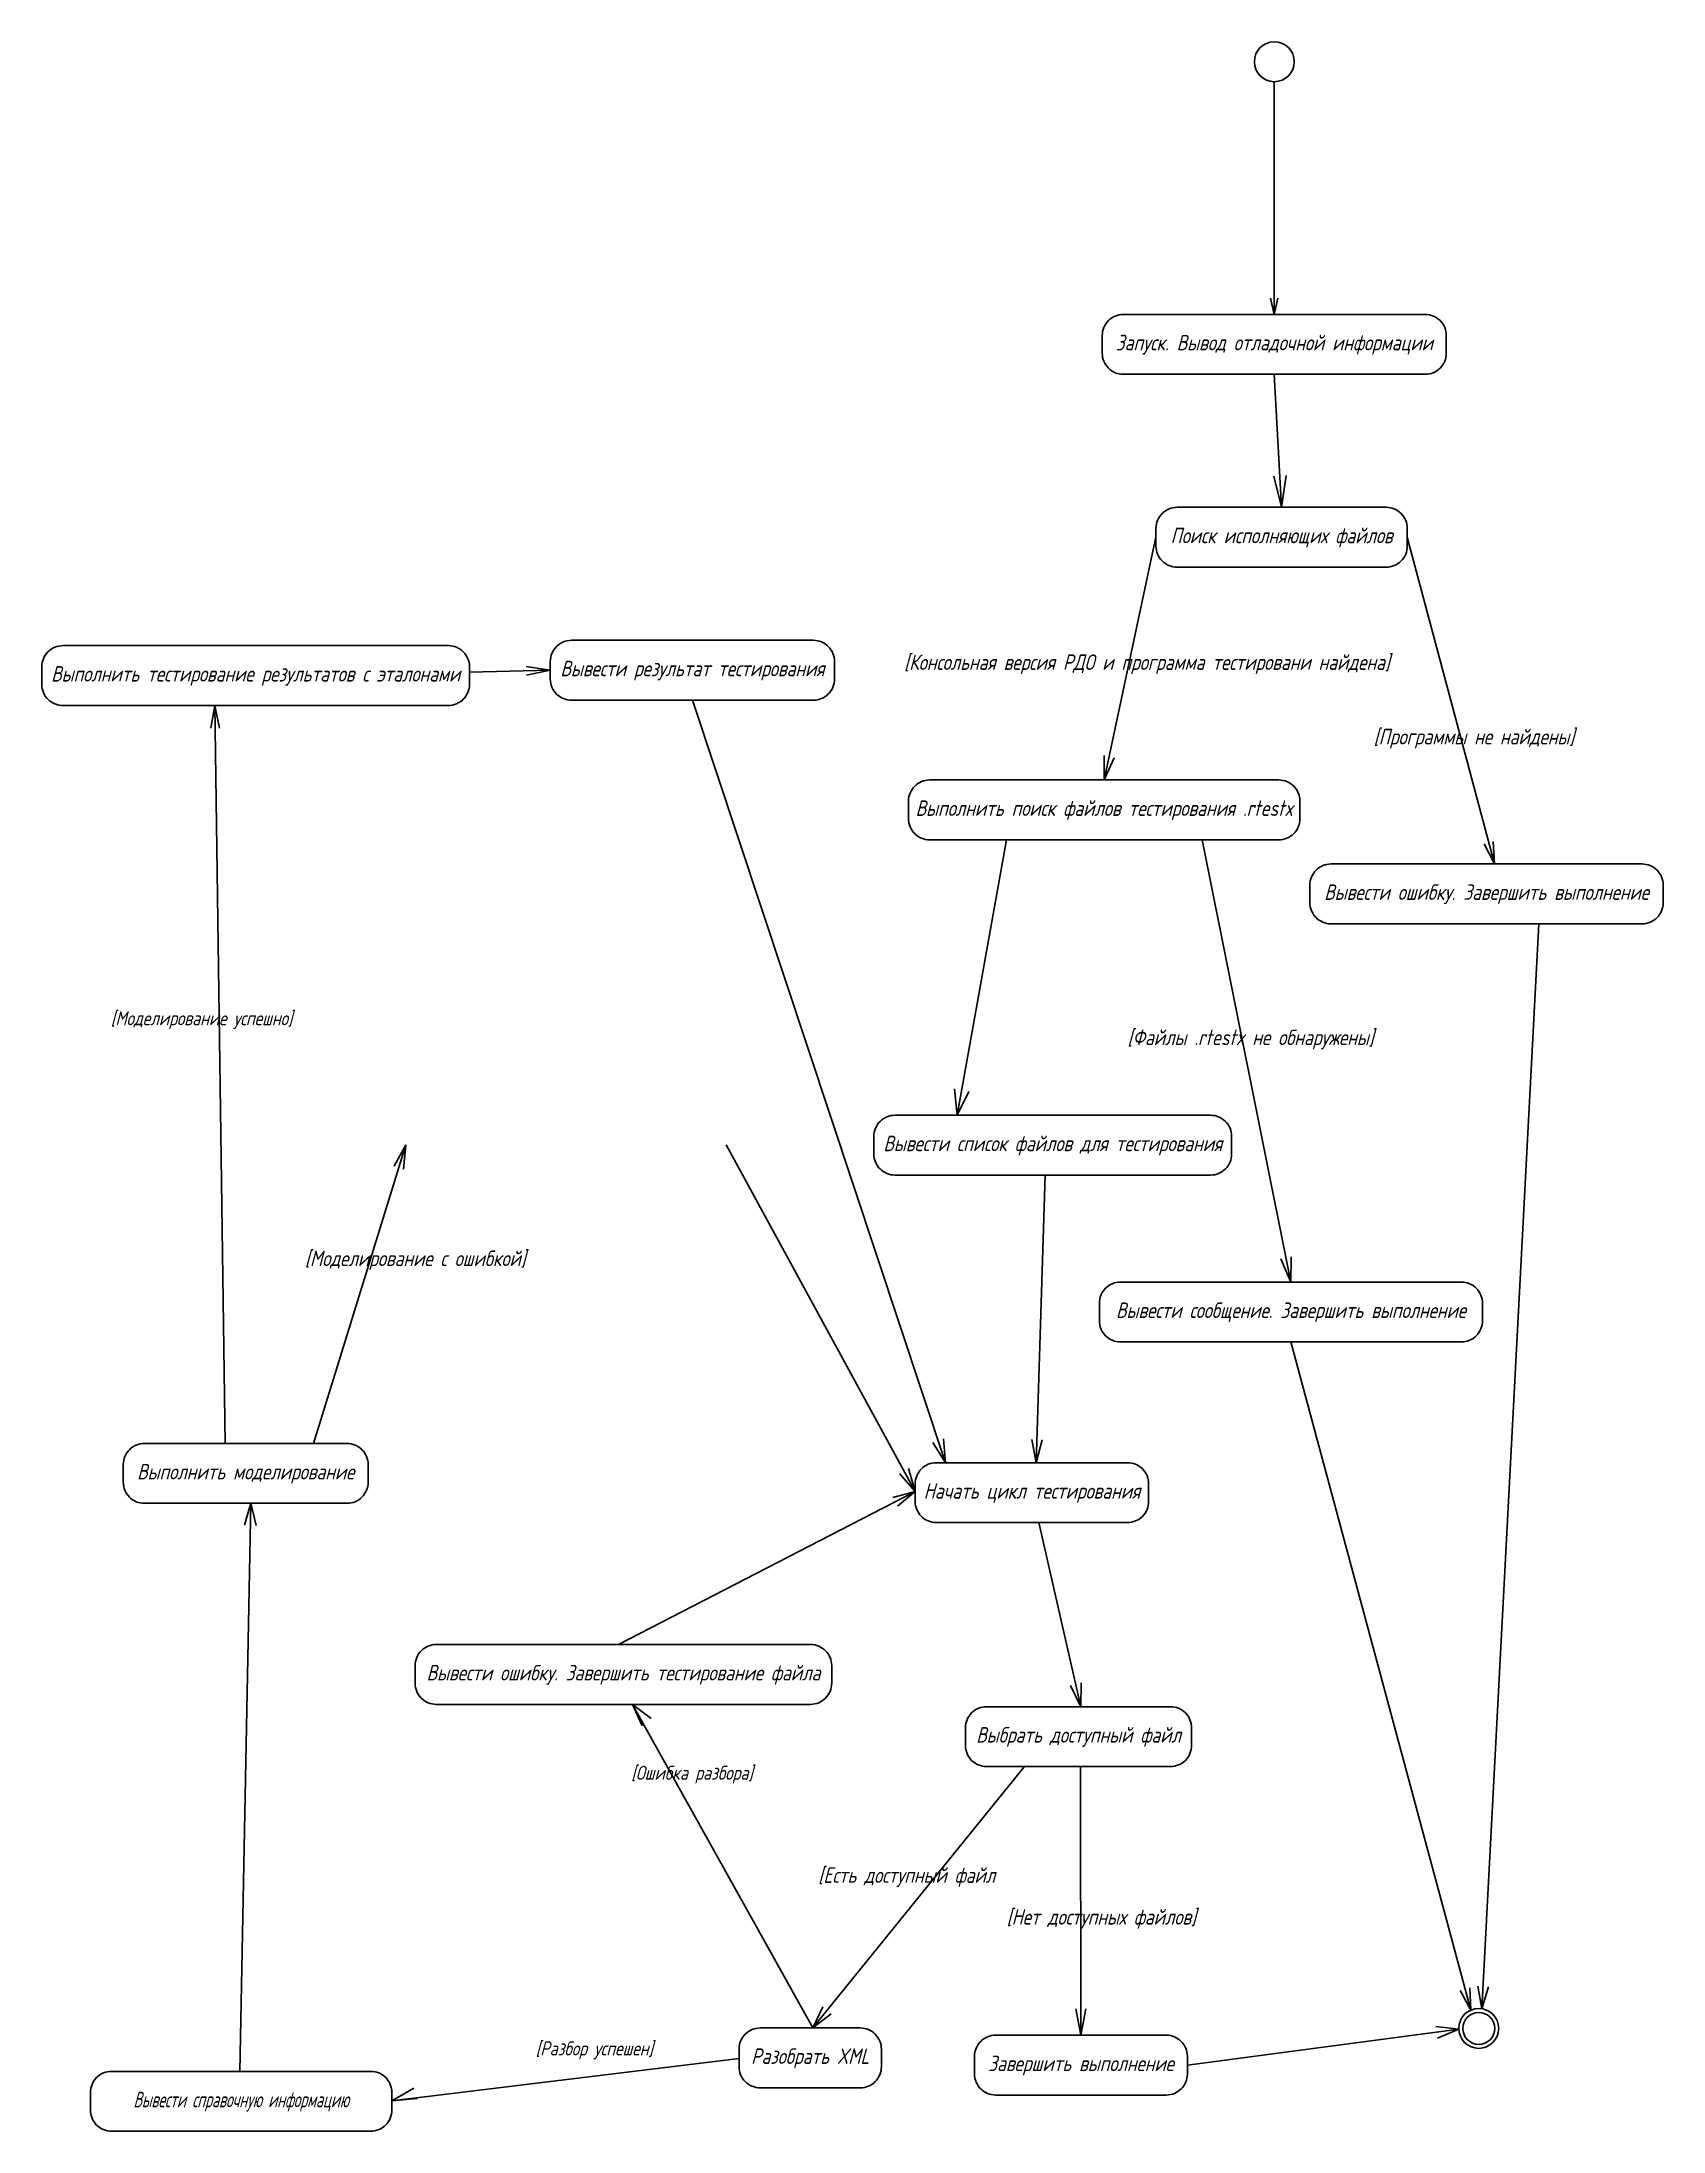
# Model space of a CAD drawing. Header units: millimetres. Extents: x -591 to 803, y 32 to 626.
# Drawn here: x -591 to -225.2, y 121.2 to 592.5 of the extents above; entities that cross this region are included whole.
import ezdxf

# ---------------------------------------------------------------- set-up
doc = ezdxf.new("R2010")
doc.units = ezdxf.units.MM
doc.styles.add('GOST 2.304', font='CS_Gost2304.shx', dxfattribs={"oblique": 15})

msp = doc.modelspace()

# ---------------------------------------------------------------- texts
at = {"attachment_point": 5, "style": 'GOST 2.304'}
for s, insert, char_height, width in [('{\\C7;Запуск. Вывод отладочной информации}', (-312.96, 524.15), 3.5, 77.6155), ('{\\C7;Поиск исполняющих файлов}', (-311.31, 480.65), 3.5, 56.6825), ('{\\C7;Вывести результат тестирования}', (-444.21, 450.65), 3.5, 64.1048), ('{\\C7;[Консольная версия РДО и программа тестировани найдена] }', (-341.68, 452.08), 3.5, 116.1948), ('{\\C7;Выполнить тестирование результатов с эталонами}', (-542.73, 449.45), 3.5, 96.4687), ('{\\C7;[Программы не найдены] }', (-267.92, 435.28), 3.5, 52.5092), ('{\\C7;Выполнить поиск файлов тестирования .rtestx}', (-351.32, 419.15), 3.5, 88.2833), ('{\\C7;Вывести ошибку. Завершить выполнение}', (-265.09, 400.21), 3.5, 79.7069), ('{\\C7;[Моделирование успешно] }', (-554.92, 371.81), 3.175, 55.2375), ('{\\C7;[Файлы .rtestx не обнаружены] }', (-318.3, 367.45), 3.5, 62.2343), ('{\\C7;Вывести список файлов для тестирования}', (-362.93, 343.53), 3.5, 80.7034), ('{\\C7;[Моделирование с ошибкой] }', (-506.72, 317.61), 3.5, 75.0969), ('{\\C7;Вывести сообщение. Завершить выполнение}', (-309.21, 305.9), 3.5, 86.4123), ('{\\C7;Выполнить моделирование}', (-544.98, 269.49), 3.5, 55.2292), ('{\\C7;Начать цикл тестирования}', (-367.63, 265.15), 3.5, 52.6494), ('{\\C7;Вывести ошибку. Завершить тестирование файла}', (-459.77, 224.15), 3.5, 93.9716), ('{\\C7;Выбрать доступный файл}', (-357.12, 210.13), 3.5, 50.9959), ('{\\C7;[Ошибка разбора] }', (-444.29, 201.62), 3.175, 47.4063), ('{\\H1.102x;\\C7;[Есть доступный файл}', (-395.86, 178.5), 3.175, 49.4809), ('{\\H1.102x;\\C7;[Нет доступных файлов]\\H0.9071x; }', (-351.97, 169.07), 3.175, 49.4809), ('{\\C7;[Разбор успешен] }', (-466.33, 139.45), 3.175, 45.6519), ('{\\C7;Разобрать XML}', (-417.63, 137.66), 3.5, 32.1175), ('{\\C7;Завершить выполнение}', (-356.57, 136.03), 3.5, 48.0111), ('{\\W0.8;\\C7;Вывести справочную информацию}', (-546, 127.87), 3.5, 67.9806)]:
    msp.add_mtext(s, dxfattribs=dict(at, insert=insert, char_height=char_height, width=width))

# ---------------------------------------------------------------- linework, layer by layer
at = {"color": 7, "linetype": 'Continuous'}
for p, q in [((-312.96, 583.48), (-312.96, 530.98)), ((-312.96, 517.48), (-311.31, 487.48)), ((-339.65, 480.73), (-351.32, 425.98)), ((-282.96, 480.73), (-263.28, 407.04)), ((-494.5, 450.27), (-476.27, 450.73)), ((-444.21, 443.98), (-387.15, 271.99)), ((-549.58, 276.33), (-551.93, 442.78)), ((-373.39, 412.48), (-384.48, 350.36)), ((-329.25, 412.48), (-309.21, 312.73)), ((-253.32, 393.54), (-266.12, 148.83)), ((-529.66, 276.33), (-508.86, 343.66)), ((-436.63, 343.66), (-393.96, 265.51)), ((-364.63, 336.86), (-366.65, 271.99)), ((-309.21, 299.23), (-268.66, 148.51)), ((-460.9, 230.98), (-393.96, 265.51)), ((-546.33, 134.71), (-543.81, 262.83)), ((-366.11, 258.49), (-356.59, 216.96)), ((-417.05, 144.49), (-457.76, 217.48)), ((-369.3, 203.46), (-417.05, 144.49)), ((-356.7, 203.46), (-356.57, 142.86)), ((-332.57, 136.14), (-271.33, 144.23)), ((-433.69, 137.58), (-512.01, 128.04))]:
    msp.add_line(p, q, dxfattribs=at)
for p, q in [((-312.96, 530.98), (-313.8, 534.67)), ((-312.96, 530.98), (-312.13, 534.67)), ((-311.31, 487.48), (-313.1, 494.53)), ((-311.31, 487.48), (-310.3, 494.68)), ((-476.27, 450.73), (-481.68, 451.55)), ((-476.27, 450.73), (-481.63, 449.64)), ((-551.93, 442.78), (-552.87, 437.64)), ((-551.93, 442.78), (-550.85, 437.67)), ((-351.32, 425.98), (-351.33, 431.47)), ((-351.32, 425.98), (-349.08, 430.99)), ((-263.28, 407.04), (-265.59, 411.59)), ((-263.28, 407.04), (-263.61, 412.14)), ((-384.48, 350.36), (-385.09, 356.31)), ((-384.48, 350.36), (-381.86, 355.73)), ((-508.86, 343.66), (-511.47, 338.87)), ((-508.86, 343.66), (-509.41, 338.23)), ((-309.21, 312.73), (-311.49, 317.94)), ((-309.21, 312.73), (-309.13, 318.42)), ((-387.15, 271.99), (-390, 276.56)), ((-387.15, 271.99), (-387.6, 277.36)), ((-366.65, 271.99), (-367.63, 277.23)), ((-366.65, 271.99), (-365.34, 277.16)), ((-393.96, 265.51), (-397.49, 269.59)), ((-393.96, 265.51), (-395.48, 270.69)), ((-393.96, 265.51), (-399, 264.17)), ((-393.96, 265.51), (-397.98, 262.19)), ((-543.81, 262.83), (-545.23, 257.87)), ((-543.81, 262.83), (-542.58, 257.82)), ((-356.59, 216.96), (-358.96, 221.76)), ((-356.59, 216.96), (-356.55, 222.31)), ((-457.76, 217.48), (-453.51, 214.28)), ((-457.76, 217.48), (-455.57, 212.63)), ((-268.66, 148.51), (-271.03, 152.95)), ((-268.66, 148.51), (-268.83, 153.54)), ((-266.12, 148.83), (-267.08, 153.89)), ((-266.12, 148.83), (-264.63, 153.76)), ((-417.05, 144.49), (-414.82, 149.23)), ((-417.05, 144.49), (-412.89, 147.68)), ((-356.57, 142.86), (-357.75, 148.79)), ((-356.57, 142.86), (-355.44, 148.8)), ((-271.33, 144.23), (-276.54, 144.8)), ((-271.33, 144.23), (-276.16, 142.21)), ((-512.01, 128.04), (-507.03, 130.88)), ((-512.01, 128.04), (-506.31, 128.62))]:
    msp.add_line(p, q)
for points in [[(-317.46, 587.98, -1), (-308.46, 587.98, -1)], [(-347.01, 517.48), (-278.92, 517.48, 0.414214), (-274.16, 522.24), (-274.16, 526.22, 0.414214), (-278.92, 530.98), (-347.01, 530.98, 0.414214), (-351.77, 526.22), (-351.77, 522.24, 0.414214)], [(-334.88, 473.98), (-287.73, 473.98, 0.414214), (-282.96, 478.74), (-282.96, 482.72, 0.414214), (-287.73, 487.48), (-334.88, 487.48, 0.414214), (-339.65, 482.72), (-339.65, 478.74, 0.414214)], [(-471.5, 443.98), (-416.92, 443.98, 0.414214), (-412.16, 448.74), (-412.16, 452.72, 0.414214), (-416.92, 457.48), (-471.5, 457.48, 0.414214), (-476.27, 452.72), (-476.27, 448.74, 0.414214)], [(-586.21, 442.78), (-499.26, 442.78, 0.414214), (-494.5, 447.55), (-494.5, 451.52, 0.414214), (-499.26, 456.28), (-586.21, 456.28, 0.414214), (-590.97, 451.52), (-590.97, 447.55, 0.414214)], [(-390.7, 412.48), (-311.94, 412.48, 0.414214), (-307.18, 417.24), (-307.18, 421.22, 0.414214), (-311.94, 425.98), (-390.7, 425.98, 0.414214), (-395.46, 421.22), (-395.46, 417.24, 0.414214)], [(-300.18, 393.54), (-230, 393.54, 0.414214), (-225.24, 398.31), (-225.24, 402.28, 0.414214), (-230, 407.04), (-300.18, 407.04, 0.414214), (-304.94, 402.28), (-304.94, 398.31, 0.414214)], [(-398.52, 336.86), (-327.34, 336.86, 0.414214), (-322.58, 341.62), (-322.58, 345.6, 0.414214), (-327.34, 350.36), (-398.52, 350.36, 0.414214), (-403.28, 345.6), (-403.28, 341.62, 0.414214)], [(-347.66, 299.23), (-270.77, 299.23, 0.414214), (-266.01, 303.99), (-266.01, 307.97, 0.414214), (-270.77, 312.73), (-347.66, 312.73, 0.414214), (-352.42, 307.97), (-352.42, 303.99, 0.414214)], [(-567.83, 262.83), (-522.12, 262.83, 0.414214), (-517.36, 267.59), (-517.36, 271.56, 0.414214), (-522.12, 276.33), (-567.83, 276.33, 0.414214), (-572.59, 271.56), (-572.59, 267.59, 0.414214)], [(-389.2, 258.49), (-346.07, 258.49, 0.414214), (-341.31, 263.25), (-341.31, 267.22, 0.414214), (-346.07, 271.99), (-389.2, 271.99, 0.414214), (-393.96, 267.22), (-393.96, 263.25, 0.414214)], [(-502, 217.48), (-417.55, 217.48, 0.414214), (-412.79, 222.24), (-412.79, 226.22, 0.414214), (-417.55, 230.98), (-502, 230.98, 0.414214), (-506.76, 226.22), (-506.76, 222.24, 0.414214)], [(-377.86, 203.46), (-336.39, 203.46, 0.414214), (-331.62, 208.22), (-331.62, 212.2, 0.414214), (-336.39, 216.96), (-377.86, 216.96, 0.414214), (-382.62, 212.2), (-382.62, 208.22, 0.414214)], [(-271.34, 144.39, -1), (-262.34, 144.39, -1)], [(-270.44, 144.39, -1), (-263.24, 144.39, -1)], [(-428.93, 130.99), (-406.34, 130.99, 0.414214), (-401.58, 135.76), (-401.58, 139.73, 0.414214), (-406.34, 144.49), (-428.93, 144.49, 0.414214), (-433.69, 139.73), (-433.69, 135.76, 0.414214)], [(-375.82, 129.36), (-337.33, 129.36, 0.414214), (-332.57, 134.12), (-332.57, 138.1, 0.414214), (-337.33, 142.86), (-375.82, 142.86, 0.414214), (-380.58, 138.1), (-380.58, 134.12, 0.414214)], [(-575.23, 121.21), (-516.77, 121.21, 0.414214), (-512.01, 125.97), (-512.01, 129.94, 0.414214), (-516.77, 134.71), (-575.23, 134.71, 0.414214), (-579.99, 129.94), (-579.99, 125.97, 0.414214)]]:
    msp.add_lwpolyline(points, format="xyb", close=True, dxfattribs=at)

msp.set_redraw_order([(e.dxf.handle, doc.entitydb.next_handle()) for e in msp.query("TEXT MTEXT ATTDEF DIMENSION ARC_DIMENSION")])  # texts and dimensions are drawn at this point

doc.saveas('drawing.dxf')
